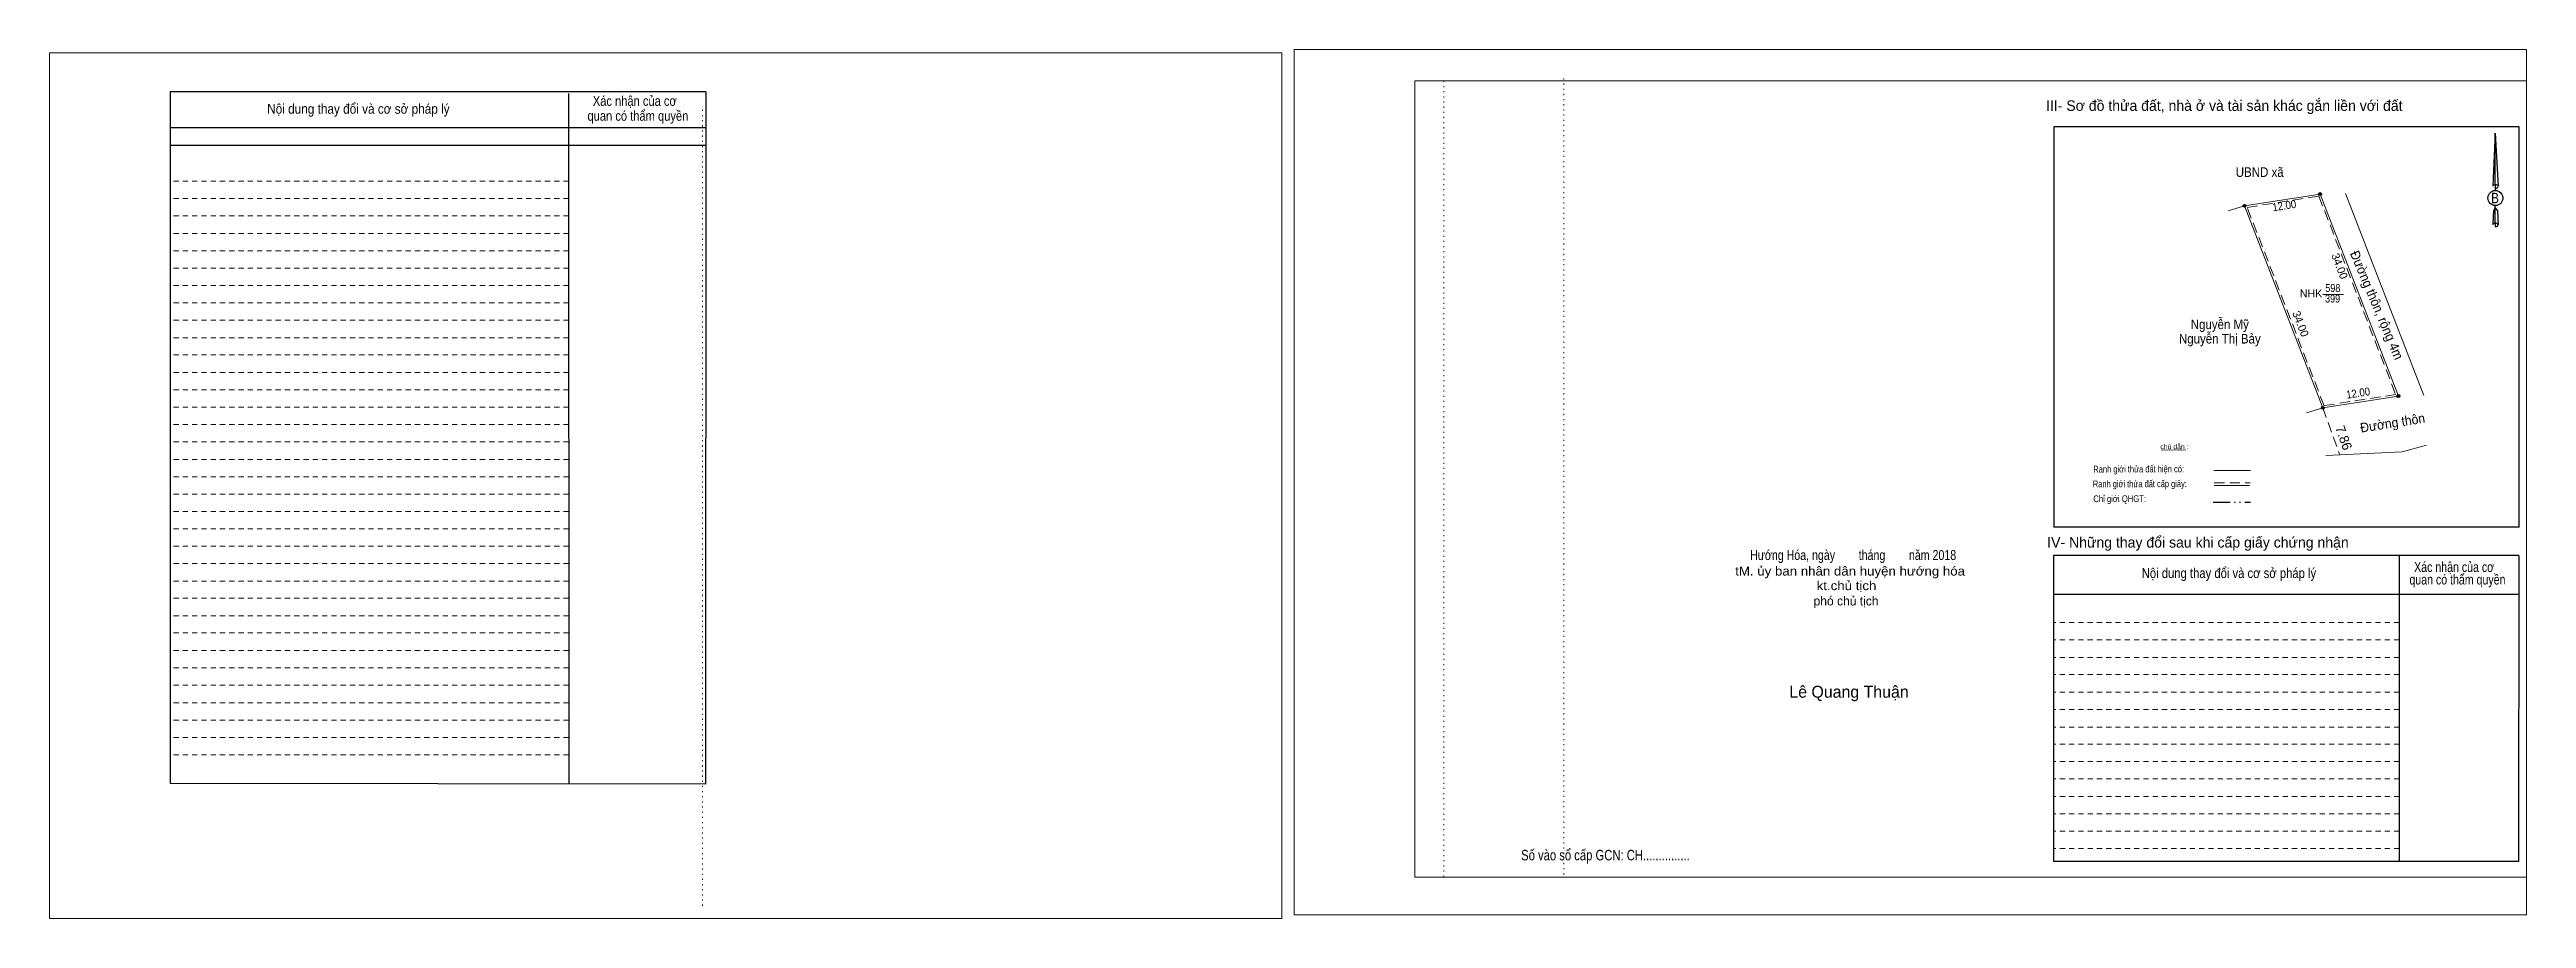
# Model space of a CAD drawing. Header units: metres. Extents: x 548219 to 548877, y 1837806 to 1837949.
# Drawn here: x 548488.2 to 548877.1, y 1837808.6 to 1837945 of the extents above; entities that cross this region are included whole.
import ezdxf
from ezdxf.enums import TextEntityAlignment as Align

# ---------------------------------------------------------------- set-up
doc = ezdxf.new("R2010")
doc.units = ezdxf.units.M
doc.header["$LTSCALE"] = 0.54
for name, pattern in [('DASH_DOUBLE_DOT', [9.2, 5, -1.2, 0.3, -1.2, 0.3, -1.2]), ('DOTTED', [1.5, 0.3, -1.2]), ('MEDIUM_DASHED', [4.5, 3, -1.5]), ('SHORT_DASHED', [2.7, 1.5, -1.2])]:
    doc.linetypes.add(name, pattern=pattern)
for name, color, linetype, lineweight in [('18', 7, 'Continuous', 25), ('28', 7, 'SHORT_DASHED', 13), ('3', 7, 'Continuous', 13), ('5', 7, 'DASH_DOUBLE_DOT', 25), ('55', 7, 'Continuous', 13), ('7', 7, 'Continuous', 13), ('8', 7, 'Continuous', 13)]:
    doc.layers.add(name, color=color, linetype=linetype, lineweight=lineweight)

msp = doc.modelspace()

# ---------------------------------------------------------------- texts
at = {"layer": '18'}
for s, height, width, p in [('B', 1.629, 0.85, (548872.205, 1837920.89)), ('Hướng Hóa, ngày        tháng        năm 2018', 1.56, 0.8, (548771.4, 1837864.89)), ('tM. ủy ban nhân dân huyện hướng hóa', 1.415, 1.1, (548770.92, 1837862.45)), ('kt.chủ tịch', 1.415, 1.1, (548770.36, 1837860.16)), ('Số vào sổ cấp GCN: CH...............', 1.65, 0.8, (548732.505, 1837817.75))]:
    msp.add_text(s, height=height, dxfattribs=dict(at, width=width)).set_placement(p, align=Align.CENTER)
for s, height, p in [('phó chủ tịch', 1.415, (548770.285, 1837857.76)), ('Lê Quang Thuận', 1.867, (548770.75, 1837843.28))]:
    msp.add_text(s, height=height, dxfattribs=at).set_placement(p, align=Align.CENTER)
at = {"layer": '28'}
for s, height, width, p in [('Nội dung thay đổi và cơ sở pháp lý', 1.537, 0.9, (548536.655, 1837934.93)), ('Nội dung thay đổi và cơ sở pháp lý', 1.537, 0.9, (548536.655, 1837934.93)), (' quan có thẩm quyền', 1.537, 0.85, (548580.305, 1837933.83)), (' quan có thẩm quyền', 1.537, 0.85, (548580.305, 1837933.83)), ('Xác nhận của cơ', 1.537, 0.85, (548580.06, 1837936.17)), ('Xác nhận của cơ', 1.537, 0.85, (548580.06, 1837936.17)), ('Nội dung thay đổi và cơ sở pháp lý', 1.556, 0.85, (548830.415, 1837862.06)), (' quan có thẩm quyền', 1.556, 0.8, (548866.07, 1837861.05)), ('Xác nhận của cơ', 1.556, 0.8, (548865.78, 1837863.02))]:
    msp.add_text(s, height=height, dxfattribs=dict(at, width=width)).set_placement(p, align=Align.CENTER)
for s, p in [('III- Sơ đồ thửa đất, nhà ở và tài sản khác gắn liền với đất', (548829.685, 1837935.38)), ('IV- Những thay đổi sau khi cấp giấy chứng nhận', (548825.55, 1837866.84))]:
    msp.add_text(s, height=1.65, dxfattribs=at).set_placement(p, align=Align.CENTER)
at = {"layer": '55'}
for s, height, width, p in [('Ranh giới thửa đất cấp giấy:', 1.06, 0.8, (548816.4237, 1837876.3171)), ('Ranh giới thửa đất hiện có:', 1.065, 0.8, (548816.2387, 1837878.6365)), ('Chỉ giới QHGT:', 1.06, 0.85, (548813.2637, 1837873.9798))]:
    msp.add_text(s, height=height, rotation=0.135, dxfattribs=dict(at, width=width)).set_placement(p, align=Align.CENTER)
at = {"layer": '7'}
msp.add_text('chú dẫn :', height=0.7841, rotation=359.974, dxfattribs=at).set_placement((548821.8648, 1837882.2889), align=Align.CENTER)
at = {"layer": '8'}
for s, height, width, p in [('UBND xã', 1.5, 0.9, (548835.255, 1837925.02)), ('598', 1.25, 0.85, (548846.725, 1837906.95)), ('399', 1.25, 0.85, (548846.69, 1837905.3)), ('Nguyễn Thị Bảy', 1.5, 0.9, (548828.985, 1837898.87)), ('Nguyễn Mỹ', 1.5, 0.9, (548828.98, 1837901.13))]:
    msp.add_text(s, height=height, dxfattribs=dict(at, width=width)).set_placement(p, align=Align.CENTER)
for s, height, rotation, width, p in [('12.00', 1.25, 8.866, 0.9, (548839.1987, 1837919.8946)), ('Đường thôn, rộng 4m', 1.5, 292.889, 0.95, (548852.9421, 1837904.6017)), ('12.00', 1.25, 8.866, 0.9, (548850.7987, 1837890.4846))]:
    msp.add_text(s, height=height, rotation=rotation, dxfattribs=dict(at, width=width)).set_placement(p, align=Align.CENTER)
for p in [(548847.214, 1837910.7909), (548841.084, 1837901.7309)]:
    msp.add_text('34.00', height=1.25, rotation=291.191, dxfattribs=at).set_placement(p, align=Align.CENTER)
msp.add_text('NHK', height=1.25, dxfattribs=at).set_placement((548843.315, 1837906.1), align=Align.CENTER)
msp.add_text('7.86', height=1.5, rotation=289.688, dxfattribs=at).set_placement((548847.08, 1837885.65))
at = {"layer": '8', "width": 0.95}
msp.add_text('Đường thôn', height=1.5, rotation=8.866, dxfattribs=at).set_placement((548851.16, 1837884.88))

# ---------------------------------------------------------------- hatches: boundary and pattern name
at = {"layer": '8'}
for points in [[(548833.0937, 1837920.48, 1), (548832.6463, 1837920.48, 1)], [(548833.0937, 1837920.48, 1), (548832.6463, 1837920.48, 1)], [(548844.9537, 1837922.33, 1), (548844.5063, 1837922.33, 1)], [(548845.3837, 1837888.78, 1), (548844.9363, 1837888.78, 1)], [(548857.2437, 1837890.63, 1), (548856.7963, 1837890.63, 1)]]:
    msp.add_hatch(color=256, dxfattribs=at).paths.add_polyline_path(points)

# ---------------------------------------------------------------- linework, layer by layer
at = {"layer": '18'}
for p, q in [((548872.25, 1837931.9), (548872.69, 1837923.57)), ((548872.25, 1837931.9), (548872.69, 1837923.57)), ((548872.25, 1837931.9), (548872.69, 1837923.57)), ((548871.89, 1837924.84), (548871.84, 1837923.58)), ((548872.25, 1837923.81), (548872.25, 1837923.51)), ((548872.25, 1837923.51), (548872.25, 1837923.28)), ((548872.69, 1837923.57), (548872.69, 1837923.58)), ((548872.25, 1837923.28), (548872.25, 1837922.94)), ((548872.25, 1837923.28), (548872.25, 1837922.94)), ((548872.25, 1837923.28), (548872.25, 1837922.94)), ((548872.25, 1837920.14), (548872.25, 1837920.5)), ((548872.25, 1837920.14), (548872.25, 1837920.5)), ((548872.25, 1837920.14), (548872.25, 1837920.5)), ((548872.25, 1837920.14), (548872.57, 1837919.68)), ((548872.25, 1837920.14), (548872.57, 1837919.68)), ((548872.25, 1837920.14), (548872.57, 1837919.68)), ((548872.57, 1837919.68), (548872.69, 1837917.5)), ((548872.57, 1837919.68), (548872.69, 1837917.5)), ((548872.57, 1837919.68), (548872.69, 1837917.5)), ((548872.25, 1837917.77), (548872.25, 1837917.46)), ((548872.25, 1837917.46), (548872.25, 1837917.21)), ((548872.69, 1837917.5), (548872.69, 1837917.51))]:
    msp.add_line(p, q, dxfattribs=at)
for points in [[(548872.25, 1837923.81), (548872.25, 1837931.9), (548871.89, 1837924.84)], [(548872.25, 1837917.77), (548872.25, 1837920.14), (548871.97, 1837919.68), (548871.89, 1837918.79), (548871.84, 1837917.51)]]:
    msp.add_lwpolyline(points, dxfattribs=at)
for centre, start_param, end_param in [((548872.2656, 1837923.5315), 1.57079633, 3.07445202), ((548872.2656, 1837923.5315), 0.06714063, 1.57079633), ((548872.2656, 1837923.5315), 4.71238898, 6.28318531), ((548872.2656, 1837917.4762), 2.49106941, 3.07427841), ((548872.2656, 1837917.4762), 1.57079633, 2.49106941), ((548872.2656, 1837917.4762), 0.06714063, 1.57079633), ((548872.2656, 1837917.4762), 4.71238898, 6.28318531)]:
    msp.add_ellipse(centre, major_axis=(0.4277, 0), ratio=0.655448, start_param=start_param, end_param=end_param, dxfattribs=at)
msp.add_ellipse((548872.2651, 1837921.7033), major_axis=(0, 1.1864), ratio=0.983453, dxfattribs=at)
at = {"layer": '28', "linetype": 'Continuous', "lineweight": 25}
for p, q in [((548591.24, 1837938.38), (548507.07, 1837938.38)), ((548569.67, 1837938.09), (548569.7, 1837829.76)), ((548591.24, 1837938.38), (548591.17, 1837829.69)), ((548591.24, 1837932.7), (548507.18, 1837932.7)), ((548591.24, 1837932.7), (548507.18, 1837932.7)), ((548591.24, 1837929.96), (548507.18, 1837929.96)), ((548876, 1837870.04), (548802.89, 1837870.04)), ((548857.13, 1837865.58), (548857.16, 1837817.6)), ((548875.93, 1837865.58), (548875.91, 1837817.6)), ((548875.91, 1837859.5), (548802.84, 1837859.5)), ((548591.17, 1837829.69), (548507.07, 1837829.81)), ((548875.91, 1837817.6), (548802.84, 1837817.6))]:
    msp.add_line(p, q, dxfattribs=at)
at = {"layer": '28'}
for p, q in [((548569.67, 1837924.36), (548507.07, 1837924.36)), ((548569.67, 1837921.61), (548507.07, 1837921.61)), ((548569.67, 1837918.91), (548507.07, 1837918.91)), ((548569.67, 1837916.14), (548507.07, 1837916.14)), ((548569.67, 1837913.43), (548507.07, 1837913.43)), ((548569.67, 1837910.69), (548507.07, 1837910.69)), ((548569.67, 1837907.97), (548507.07, 1837907.97)), ((548569.67, 1837905.24), (548507.07, 1837905.24)), ((548569.67, 1837902.52), (548507.07, 1837902.52)), ((548569.67, 1837899.78), (548507.07, 1837899.78)), ((548569.67, 1837897.07), (548507.07, 1837897.07)), ((548569.67, 1837894.32), (548507.07, 1837894.32)), ((548569.67, 1837891.62), (548507.07, 1837891.62)), ((548569.67, 1837888.9), (548507.07, 1837888.9)), ((548569.67, 1837886.15), (548507.07, 1837886.15)), ((548569.67, 1837883.45), (548507.07, 1837883.45)), ((548569.67, 1837880.69), (548507.07, 1837880.69)), ((548569.67, 1837877.97), (548507.07, 1837877.97)), ((548569.67, 1837875.23), (548507.07, 1837875.23)), ((548569.67, 1837872.51), (548507.07, 1837872.51)), ((548569.67, 1837869.77), (548507.07, 1837869.77)), ((548569.67, 1837867.05), (548507.07, 1837867.05)), ((548569.67, 1837864.32), (548507.07, 1837864.32)), ((548569.67, 1837861.59), (548507.07, 1837861.59)), ((548569.67, 1837858.89), (548507.07, 1837858.89)), ((548569.67, 1837856.13), (548507.07, 1837856.13)), ((548569.67, 1837853.44), (548507.07, 1837853.44)), ((548857.15, 1837855.08), (548802.84, 1837855.08)), ((548569.67, 1837850.68), (548507.07, 1837850.68)), ((548857.15, 1837852.35), (548802.84, 1837852.35)), ((548857.15, 1837849.61), (548802.84, 1837849.61)), ((548569.67, 1837847.97), (548507.07, 1837847.97)), ((548857.15, 1837846.9), (548802.84, 1837846.9)), ((548569.67, 1837845.23), (548507.07, 1837845.23)), ((548569.67, 1837842.48), (548507.07, 1837842.48)), ((548857.15, 1837844.16), (548802.84, 1837844.16)), ((548569.67, 1837839.77), (548507.07, 1837839.77)), ((548857.15, 1837841.43), (548802.84, 1837841.43)), ((548857.15, 1837838.68), (548802.84, 1837838.68)), ((548569.67, 1837837.04), (548507.07, 1837837.04)), ((548569.67, 1837834.3), (548507.07, 1837834.3)), ((548857.16, 1837835.97), (548802.84, 1837835.97)), ((548857.16, 1837833.26), (548802.84, 1837833.26)), ((548857.16, 1837830.53), (548802.84, 1837830.53)), ((548857.16, 1837827.8), (548802.84, 1837827.8)), ((548857.16, 1837825.06), (548802.84, 1837825.06)), ((548857.16, 1837822.35), (548802.84, 1837822.35)), ((548857.16, 1837819.62), (548802.84, 1837819.62))]:
    msp.add_line(p, q, dxfattribs=at)
at = {"layer": '28', "linetype": 'Continuous', "lineweight": 25}
for points in [[(548591.24, 1837938.38), (548507.07, 1837938.38), (548507.07, 1837829.81)], [(548876, 1837870.04), (548876, 1837932.87), (548802.89, 1837932.87), (548802.89, 1837870.04)], [(548875.93, 1837865.58), (548802.84, 1837865.58), (548802.84, 1837817.6)]]:
    msp.add_lwpolyline(points, dxfattribs=at)
at = {"layer": '3'}
for p, q in [((548702.58, 1837940.09), (548877.14, 1837940.09)), ((548702.58, 1837815.14), (548702.58, 1837940.09)), ((548877.14, 1837940.09), (548877.14, 1837814.09)), ((548702.58, 1837815.14), (548877.14, 1837815.14))]:
    msp.add_line(p, q, dxfattribs=at)
at = {"layer": '3', "linetype": 'DOTTED'}
for p, q in [((548707.1, 1837940.09), (548707.1, 1837815.14)), ((548725.94, 1837940.46), (548725.94, 1837815.5)), ((548590.69, 1837935.54), (548590.69, 1837810.6))]:
    msp.add_line(p, q, dxfattribs=at)
at = {"layer": '3'}
for points in [[(548488.15, 1837808.64), (548681.69, 1837808.64), (548681.69, 1837944.48), (548488.15, 1837944.48)], [(548488.15, 1837944.48), (548681.69, 1837944.48), (548681.69, 1837808.64), (548488.15, 1837808.64)], [(548488.15, 1837808.64), (548681.69, 1837808.64), (548681.69, 1837944.48), (548488.15, 1837944.48)], [(548683.61, 1837809.21), (548877.14, 1837809.21), (548877.14, 1837945), (548683.61, 1837945)]]:
    msp.add_lwpolyline(points, close=True, dxfattribs=at)
msp.add_lwpolyline([(548709.65, 1837940.09), (548877.14, 1837940.09), (548877.14, 1837815.14), (548709.65, 1837815.14)], dxfattribs=at)
at = {"layer": '5'}
msp.add_line((548827.93, 1837873.96), (548833.82, 1837873.96), dxfattribs=at)
at = {"layer": '55'}
for p, q in [((548828.06, 1837878.92), (548833.82, 1837878.92)), ((548828.11, 1837876.6), (548833.63, 1837876.6)), ((548828.11, 1837876.6), (548833.63, 1837876.6))]:
    msp.add_line(p, q, dxfattribs=at)
at = {"layer": '55', "linetype": 'MEDIUM_DASHED'}
msp.add_line((548828.1, 1837877), (548833.75, 1837877), dxfattribs=at)
at = {"layer": '7'}
msp.add_line((548819.83, 1837882.14), (548823.63, 1837882.2), dxfattribs=at)
at = {"layer": '8'}
for p, q in [((548832.87, 1837920.48), (548830.3, 1837919.7)), ((548848.73, 1837922.43), (548861.02, 1837890.73)), ((548845.16, 1837906.58), (548848.42, 1837906.54)), ((548845.16, 1837888.78), (548842.59, 1837888))]:
    msp.add_line(p, q, dxfattribs=at)
at = {"layer": '8', "linetype": 'MEDIUM_DASHED'}
msp.add_line((548845.16, 1837888.78), (548847.81, 1837881.38), dxfattribs=at)
at = {"layer": '8'}
for points in [[(548832.87, 1837920.48), (548844.73, 1837922.33), (548857.02, 1837890.63), (548845.16, 1837888.78)], [(548844.73, 1837922.33), (548857.02, 1837890.63), (548845.16, 1837888.78), (548832.87, 1837920.48)]]:
    msp.add_lwpolyline(points, close=True, dxfattribs=at)
at = {"layer": '8', "linetype": 'MEDIUM_DASHED'}
msp.add_lwpolyline([(548833.28, 1837920.24), (548844.54, 1837922), (548856.61, 1837890.87), (548845.35, 1837889.11)], close=True, dxfattribs=at)
at = {"layer": '8'}
msp.add_lwpolyline([(548845.62, 1837881.27), (548857.6, 1837881.88), (548861.46, 1837882.91)], dxfattribs=at)
at = {"layer": '8', "lineweight": 25}
for centre in [(548832.87, 1837920.48), (548832.87, 1837920.48), (548844.73, 1837922.33), (548845.16, 1837888.78), (548857.02, 1837890.63)]:
    msp.add_circle(centre, 0.2237, dxfattribs=at)

msp.set_redraw_order([(e.dxf.handle, doc.entitydb.next_handle()) for e in msp.query("TEXT MTEXT ATTDEF DIMENSION ARC_DIMENSION")])  # texts and dimensions are drawn at this point

doc.saveas('drawing.dxf')
